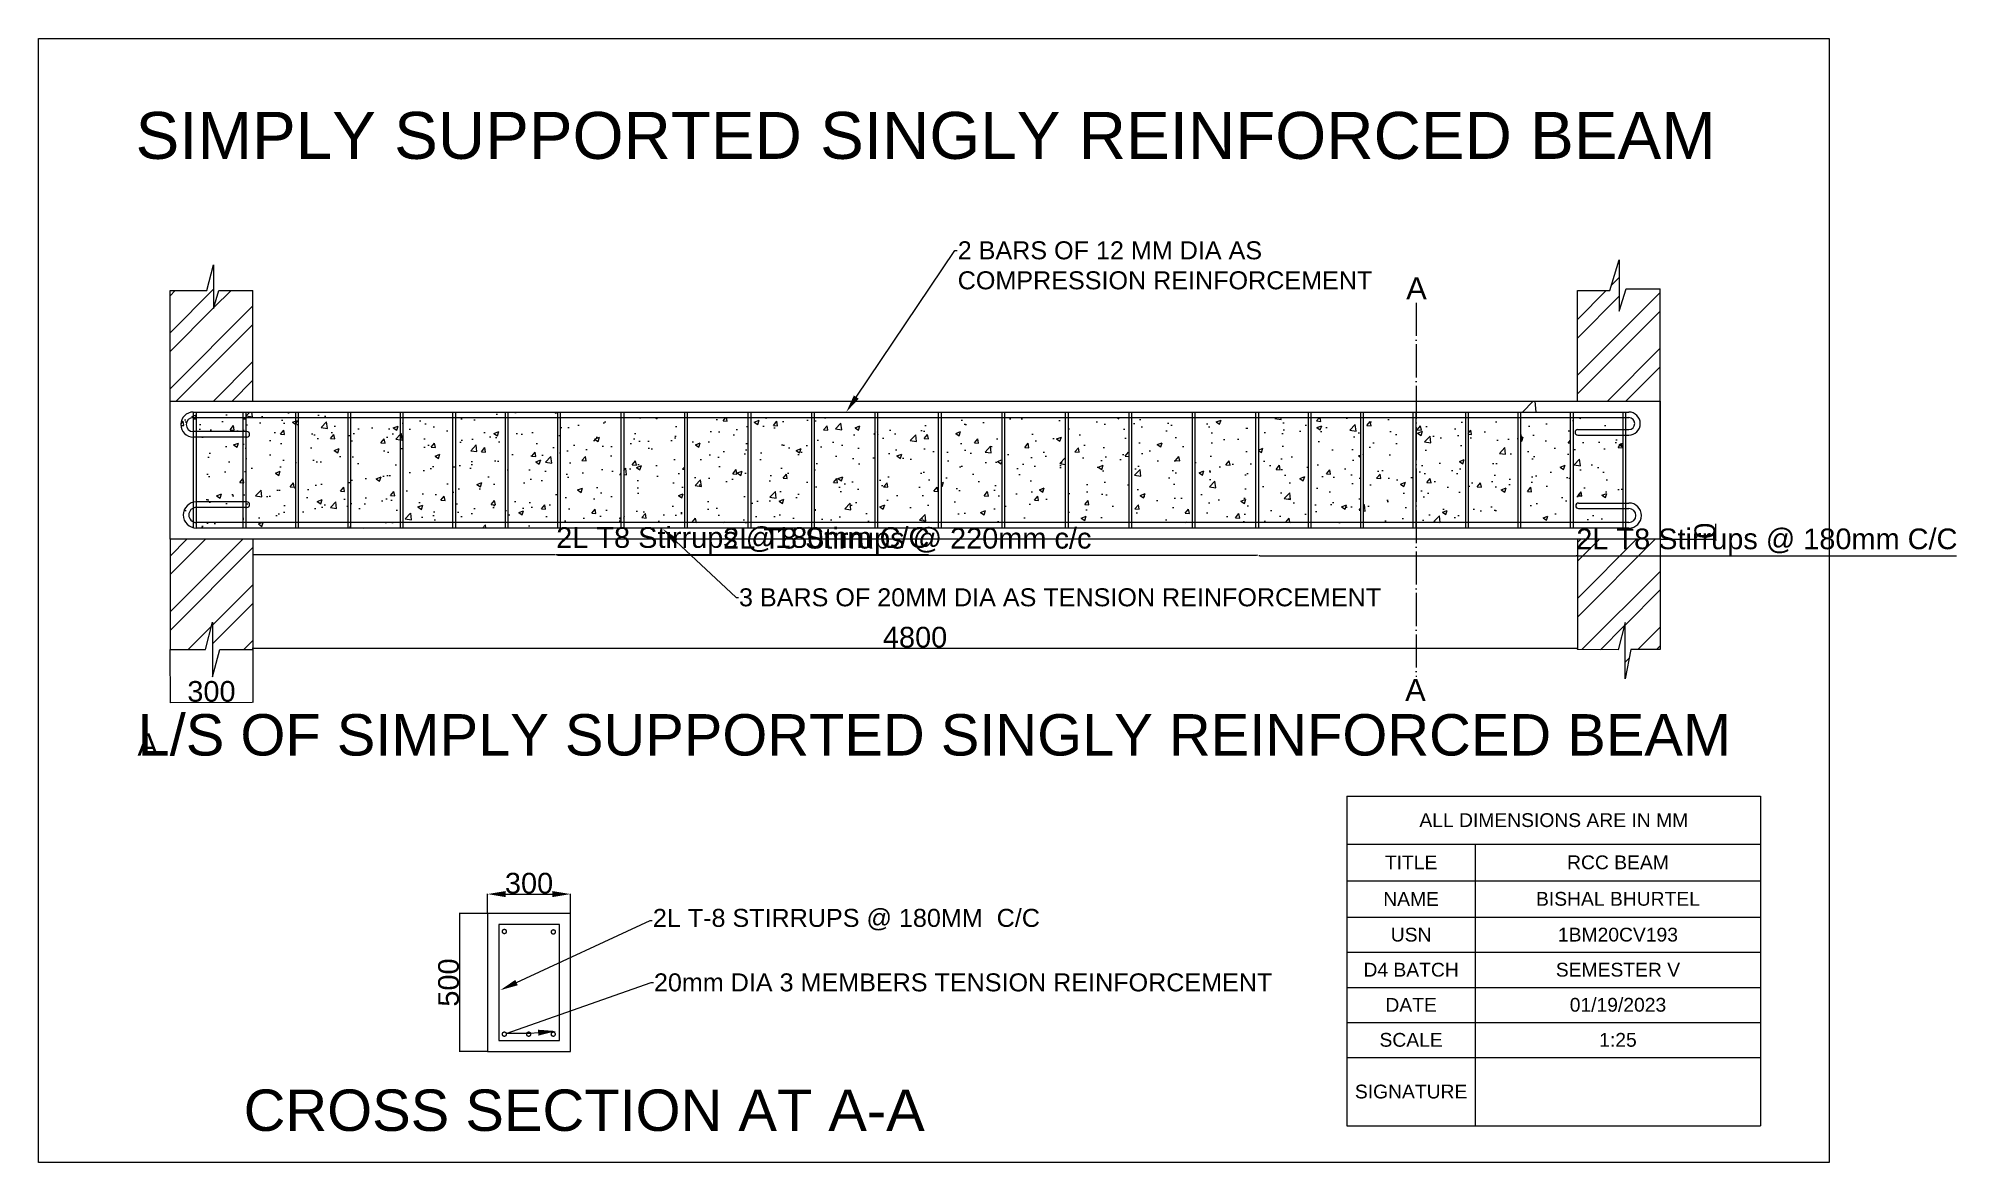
# Model space of a CAD drawing. Header units: inches. Extents: x 448145 to 618619, y -64863 to 148507.
# Drawn here: x 501320 to 508272, y 144343 to 148415 of the extents above; entities that cross this region are included whole.
import ezdxf
from ezdxf import colors
from ezdxf.entities.mleader import LeaderData, LeaderLine
from ezdxf.math import Vec2, Vec3

# ---------------------------------------------------------------- set-up
doc = ezdxf.new("R2010")
doc.units = ezdxf.units.IN
doc.header["$MEASUREMENT"] = 0
doc.linetypes.add('ACAD_ISO04W100', pattern=[30, 24, -3, 0, -3])
for name, color, linetype in [('DIM', 251, 'Continuous'), ('hatches', 100, 'Continuous'), ('lables', 4, 'Continuous'), ('PRINT', 250, 'Continuous')]:
    doc.layers.add(name, color=color, linetype=linetype)
doc.styles.add('Annotative', font='Arial.ttf', dxfattribs={"height": 75})
doc.styles.get("Standard").update_dxf_attribs({"font": 'Arial.ttf', "height": 75})
doc.dimstyles.new('ISO-25', dxfattribs={"dimtxt": 2.5, "dimasz": 2.5, "dimexe": 1.25, "dimexo": 0.625, "dimtad": 1, "dimtxsty": 'Standard', "dimcen": 2.5, "dimadec": 0, "dimazin": 0, "dimtfac": 1, "dimtmove": 0, "dimatfit": 3, "dimfxl": 0, "dimarcsym": 0})
pattern_1 = [(50, (498817.3, 142953.8), (2732.77, -239.1), [285.75, -3143.25]), (355, (498817.3, 142953.8), (-528.65, 2865.85), [228.6, -2514.6]), (100.45, (499045, 142934), (2204.1, 2626.8), [242.85, -2671.35]), (46.184, (498817.3, 143715.8), (4066.2, -630.6), [428.6, -4714.9]), (96.636, (499156, 143663.3), (3561, 3711.4), [364.3, -4007]), (351.184, (498817.3, 143716), (3561, 3711.4), [342.9, -3771.9]), (21, (499198.3, 143525.3), (2274.2, -1534), [285.75, -3143.25]), (326, (499198.3, 143525.3), (927, 2762.8), [228.6, -2514.6]), (71.45, (499387.8, 143397.5), (3201.25, 1228.84), [242.85, -2671.35]), (37.5, (498817.3, 142953.8), (46.33, 1268.33), [0, -2484.12, 0, -2552.7, 0, -2524.12]), (7.5, (498817.3, 142953.8), (1002.3, 1502.7), [0, -1455.42, 0, -2426.97, 0, -962.03]), (327.5, (497967.7, 142953.8), (2033.86, -85.93), [0, -952.5, 0, -2971.8, 0, -3943.35]), (317.5, (497586.7, 142953.8), (2221.94, 381.4), [0, -1238.25, 0, -1973.58, 0, -2800.35])]
pattern_2 = [(50, (498817.3, 142953.81), (182.1847, -15.939), [19.05, -209.55]), (355, (498817.3, 142953.81), (-35.2434, 191.057), [15.24, -167.6406]), (100.4514, (498832.48, 142952.48), (146.9412, 175.1178), [16.19, -178.0902]), (46.1842, (498817.3, 143004.6), (271.079, -42.0423), [28.575, -314.325]), (96.6356, (498839.9, 143001.1), (237.404, 247.426), [24.285, -267.136]), (351.184, (498817.3, 143004.6), (237.404, 247.426), [22.86, -251.46]), (21, (498842.7, 142991.91), (151.6144, -102.2652), [19.05, -209.55]), (326, (498842.7, 142991.91), (61.802, 184.188), [15.24, -167.64]), (71.4514, (498855.33, 142983.39), (213.4164, 81.9228), [16.19, -178.09]), (37.5, (498817.3, 142953.81), (3.0886, 84.55504), [0, -165.608, 0, -170.18, 0, -168.275]), (7.5, (498817.3, 142953.81), (66.8197, 100.1806), [0, -97.028, 0, -161.798, 0, -64.135]), (327.5, (498760.655, 142953.81), (135.5906, -5.72874), [0, -63.5, 0, -198.12, 0, -262.89]), (317.5, (498735.25, 142953.81), (148.1292, 25.4265), [0, -82.55, 0, -131.572, 0, -186.69])]

msp = doc.modelspace()

# ---------------------------------------------------------------- texts
at = {"layer": 'lables'}
for s, p in [('L/S OF SIMPLY SUPPORTED SINGLY REINFORCED BEAM', (501679.674, 145817.334)), ('CROSS SECTION AT A-A', (502064.148, 144457.673))]:
    msp.add_text(s, height=150, dxfattribs=at).set_placement(p)
at = {"layer": 'lables', "insert": (501672.423, 148148.464), "char_height": 170, "attachment_point": 1}
msp.add_mtext_dynamic_manual_height_columns('SIMPLY SUPPORTED SINGLY REINFORCED BEAM', width=5851.87506, gutter_width=12.5, heights=[0], dxfattribs=at)
at = {"layer": 'lables', "linetype": 'ByBlock', "char_height": 80, "attachment_point": 1}
for insert in [(506277.027, 147549.671), (506273.285, 146095.036), (501679.674, 145897.334)]:
    msp.add_mtext_dynamic_manual_height_columns('A', width=338.35176, gutter_width=400, heights=[0], dxfattribs=dict(at, insert=insert))

# ---------------------------------------------------------------- blocks, each defined once
blk = doc.blocks.new('*D396')
at = {"layer": 'Defpoints', "color": 0}
for p in [(503248.3, 145315.5), (502948.3, 145245.1), (503248.3, 145245.1)]:
    blk.add_point(p, dxfattribs=at)
at = {"layer": 'DIM', "color": 0, "lineweight": -2}
for p, q in [((502948.3, 145245.7), (502948.3, 145316.7)), ((503013.5, 145315.5), (503183.1, 145315.5)), ((503248.3, 145245.7), (503248.3, 145316.7))]:
    blk.add_line(p, q, dxfattribs=at)
at = {"layer": 'DIM', "color": 0}
for points in [[(503013.5, 145326.4), (503013.5, 145304.6), (502948.3, 145315.5)], [(503183.1, 145326.4), (503183.1, 145304.6), (503248.3, 145315.5)]]:
    blk.add_solid(points, dxfattribs=at)
at = {"layer": 'DIM', "color": 0, "insert": (503098.3, 145354.4), "char_height": 75, "attachment_point": 5}
blk.add_mtext('300', dxfattribs=at)
blk = doc.blocks.new('*D397')
at = {"layer": 'Defpoints', "color": 0}
for p in [(507197.2, 146601.4), (507197.2, 146601.4), (507398.5, 146601.4)]:
    blk.add_point(p, dxfattribs=at)
at = {"layer": 'DIM', "color": 0, "lineweight": -2}
for p, q in [((507398.5, 146603.9), (507398.5, 146656.6)), ((507197.9, 146601.4), (507399.8, 146601.4)), ((507197.9, 146601.4), (507399.8, 146601.4)), ((507398.5, 146598.9), (507398.5, 146596.4))]:
    blk.add_line(p, q, dxfattribs=at)
at = {"layer": 'DIM', "color": 0}
for points in [[(507398.1, 146603.9), (507399, 146603.9), (507398.5, 146601.4)], [(507398.1, 146598.9), (507399, 146598.9), (507398.5, 146601.4)]]:
    blk.add_solid(points, dxfattribs=at)
at = {"layer": 'DIM', "color": 0, "insert": (507359.6, 146631.5), "char_height": 75, "attachment_point": 5, "rotation": 90}
blk.add_mtext('0', dxfattribs=at)
blk = doc.blocks.new('*D398')
at = {"layer": 'Defpoints', "color": 0}
for p in [(501797.2, 146201.4), (502097.2, 146201.8), (502097.5, 146010.4)]:
    blk.add_point(p, dxfattribs=at)
at = {"layer": 'DIM', "color": 0, "lineweight": -2}
for p, q in [((501797.2, 146200.8), (501797.5, 146008.8)), ((502097.2, 146201.2), (502097.5, 146009.2)), ((501800, 146010), (502095, 146010.4))]:
    blk.add_line(p, q, dxfattribs=at)
at = {"layer": 'DIM', "color": 0}
for points in [[(501800, 146010.4), (501800, 146009.6), (501797.5, 146010)], [(502095, 146010.9), (502095, 146010), (502097.5, 146010.4)]]:
    blk.add_solid(points, dxfattribs=at)
at = {"layer": 'DIM', "color": 0, "insert": (501947.4, 146049.2), "char_height": 75, "attachment_point": 5, "rotation": 0.07829}
blk.add_mtext('300', dxfattribs=at)
blk = doc.blocks.new('*D399')
at = {"layer": 'Defpoints', "color": 0}
for p in [(502097.2, 146201.4), (506897.2, 146206.5), (506897.2, 146201.4)]:
    blk.add_point(p, dxfattribs=at)
at = {"layer": 'DIM', "color": 0, "lineweight": -2}
for p, q in [((502097.2, 146202), (502097.2, 146207.8)), ((502099.7, 146206.5), (506894.7, 146206.5)), ((506897.2, 146202), (506897.2, 146207.8))]:
    blk.add_line(p, q, dxfattribs=at)
at = {"layer": 'DIM', "color": 0}
for points in [[(502099.7, 146207), (502099.7, 146206.1), (502097.2, 146206.5)], [(506894.7, 146207), (506894.7, 146206.1), (506897.2, 146206.5)]]:
    blk.add_solid(points, dxfattribs=at)
at = {"layer": 'DIM', "color": 0, "insert": (504497.2, 146245.5), "char_height": 75, "attachment_point": 5}
blk.add_mtext('4800', dxfattribs=at)
blk = doc.blocks.new('*D392')
at = {"layer": 'Defpoints', "color": 0}
for p in [(502098.6, 146545.8), (503197.2, 146545.8), (503197.2, 146545.8)]:
    blk.add_point(p, dxfattribs=at)
at = {"layer": 'lables', "color": 0, "lineweight": -2}
for p, q in [((502098.6, 146546.5), (502098.6, 146547.1)), ((502101.1, 146545.8), (503194.7, 146545.8)), ((503197.2, 146546.5), (503197.2, 146547.1)), ((503197.2, 146545.8), (504546.1, 146545.8))]:
    blk.add_line(p, q, dxfattribs=at)
at = {"layer": 'lables', "color": 0}
for points in [[(502101.1, 146546.3), (502101.1, 146545.4), (502098.6, 146545.8)], [(503194.7, 146546.3), (503194.7, 146545.4), (503197.2, 146545.8)]]:
    blk.add_solid(points, dxfattribs=at)
at = {"layer": 'lables', "color": 0, "insert": (503872.9, 146595.7), "char_height": 75, "attachment_point": 5}
blk.add_mtext('2L T8 Stirrups @180mm C/C', dxfattribs=at)
blk = doc.blocks.new('*D393')
at = {"layer": 'Defpoints', "color": 0}
for p in [(503200.5, 146544.3), (505737.5, 146544.3), (505737.5, 146543.2)]:
    blk.add_point(p, dxfattribs=at)
at = {"layer": 'lables', "color": 0, "lineweight": -2}
for p, q in [((503200.5, 146543.7), (503200.5, 146542)), ((503203, 146543.2), (505735, 146543.2)), ((505737.5, 146543.7), (505737.5, 146542))]:
    blk.add_line(p, q, dxfattribs=at)
at = {"layer": 'lables', "color": 0}
for points in [[(503203, 146543.6), (503203, 146542.8), (503200.5, 146543.2)], [(505735, 146543.6), (505735, 146542.8), (505737.5, 146543.2)]]:
    blk.add_solid(points, dxfattribs=at)
at = {"layer": 'lables', "color": 0, "insert": (504469, 146593.1), "char_height": 75, "attachment_point": 5}
blk.add_mtext('2L T8 Stirrups @ 220mm c/c', dxfattribs=at)
blk = doc.blocks.new('*D394')
at = {"layer": 'Defpoints', "color": 0}
for p in [(505744.4, 146543.3), (506893.7, 146543.3), (506893.7, 146540.9)]:
    blk.add_point(p, dxfattribs=at)
at = {"layer": 'lables', "color": 0, "lineweight": -2}
for p, q in [((505744.4, 146542.7), (505744.4, 146539.7)), ((505746.9, 146540.9), (506891.2, 146540.9)), ((506893.7, 146542.7), (506893.7, 146539.7)), ((506893.7, 146540.9), (508271.7, 146540.9))]:
    blk.add_line(p, q, dxfattribs=at)
at = {"layer": 'lables', "color": 0}
for points in [[(505746.9, 146541.3), (505746.9, 146540.5), (505744.4, 146540.9)], [(506891.2, 146541.3), (506891.2, 146540.5), (506893.7, 146540.9)]]:
    blk.add_solid(points, dxfattribs=at)
at = {"layer": 'lables', "color": 0, "insert": (507584, 146590.8), "char_height": 75, "attachment_point": 5}
blk.add_mtext('2L T8 Stirrups @ 180mm C/C', dxfattribs=at)
blk = doc.blocks.new('*D400')
at = {"layer": 'Defpoints', "color": 0, "linetype": 'ByBlock'}
for p in [(502948.3, 145245.1), (502846, 144745.1), (502948.3, 144745.1)]:
    blk.add_point(p, dxfattribs=at)
at = {"layer": 'lables', "color": 0, "linetype": 'ByBlock', "lineweight": -2}
for p, q in [((502947.7, 145245.1), (502844.7, 145245.1)), ((502846, 145242.6), (502846, 144747.6)), ((502947.7, 144745.1), (502844.7, 144745.1))]:
    blk.add_line(p, q, dxfattribs=at)
at = {"layer": 'lables', "color": 0, "linetype": 'ByBlock'}
for points in [[(502845.6, 145242.6), (502846.4, 145242.6), (502846, 145245.1)], [(502845.6, 144747.6), (502846.4, 144747.6), (502846, 144745.1)]]:
    blk.add_solid(points, dxfattribs=at)
at = {"layer": 'lables', "color": 0, "linetype": 'ByBlock', "insert": (502807.1, 144995.1), "char_height": 75, "attachment_point": 5, "rotation": 90}
blk.add_mtext('500', dxfattribs=at)
blk = doc.blocks.new('*T395')
at = {"layer": 'PRINT', "color": 0, "linetype": 'ByBlock', "lineweight": -2}
for p, q in [((0, 0), (1499.2, 0)), ((0, 0), (0, -1193.8)), ((1499.2, 0), (1499.2, -1193.8)), ((0, -173.7), (1499.2, -173.7)), ((465.3, -173.7), (465.3, -1193.8)), ((0, -305.9), (1499.2, -305.9)), ((0, -438.1), (1499.2, -438.1)), ((0, -565.1), (1499.2, -565.1)), ((0, -692.2), (1499.2, -692.2)), ((0, -819.2), (1499.2, -819.2)), ((0, -946.2), (1499.2, -946.2)), ((0, -1193.8), (1499.2, -1193.8))]:
    blk.add_line(p, q, dxfattribs=at)
at = {"layer": 'PRINT', "color": 0, "char_height": 50, "attachment_point": 5}
for s, insert, width in [('{\\fArial|b0|i0|c0|p0;\\C256;ALL DIMENSIONS ARE IN MM}', (749.6, -86.9), 1499.03), ('{\\fArial|b0|i0|c0|p34;TITLE}', (232.6, -239.8), 465.134), ('{\\fArial|b0|i0|c0|p34;RCC BEAM}', (982.2, -239.8), 1033.777), ('{\\fArial|b0|i0|c0|p34;NAME}', (232.6, -372), 465.134), ('{\\fArial|b0|i0|c0|p34;BISHAL BHURTEL}', (982.2, -372), 1033.777), ('{\\fArial|b0|i0|c0|p34;1BM20CV193}', (982.2, -501.6), 1033.777), ('{\\fArial|b0|i0|c0|p34;SEMESTER V}', (982.2, -628.7), 1033.777), ('{\\fArial|b0|i0|c0|p34;01/19/2023}', (982.2, -755.7), 1033.777), ('{\\fArial|b0|i0|c0|p34;1:25}', (982.2, -882.7), 1033.777)]:
    blk.add_mtext(s, dxfattribs=dict(at, insert=insert, width=width))
at = {"layer": 'PRINT', "color": 0, "char_height": 50, "width": 465.134, "attachment_point": 5, "style": 'Annotative'}
for s, insert in [('USN', (232.6, -501.6)), ('D4 BATCH', (232.6, -628.7)), ('DATE', (232.6, -755.7)), ('SCALE', (232.6, -882.7)), ('SIGNATURE', (232.6, -1070))]:
    blk.add_mtext(s, dxfattribs=dict(at, insert=insert))

# ---------------------------------------------------------------- dimensions: what is measured, and where the dimension line sits
at = {"layer": 'DIM'}
dim = msp.add_linear_dim(base=(507398.53620612, 146601.393833112), p1=(507197.23576534, 146601.393833112), p2=(507197.23576534, 146601.393833112), angle=90, dimstyle='ISO-25', dxfattribs=at)
dim.commit()
dim.dimension.update_dxf_attribs({"geometry": '*D397', "text_midpoint": (507359.618232041, 146631.47313052)})
dim = msp.add_linear_dim(base=(506897.236, 146206.54), p1=(502097.236, 146201.394), p2=(506897.236, 146201.394), dimstyle='ISO-25', dxfattribs=at)
dim.commit()
dim.dimension.update_dxf_attribs({"geometry": '*D399', "text_midpoint": (504497.236, 146245.458)})
dim = msp.add_aligned_dim(p1=(501797.236, 146201.394), p2=(502097.236, 146201.804), distance=-191.366, dimstyle='ISO-25', dxfattribs=at)
dim.commit()
dim.dimension.update_dxf_attribs({"geometry": '*D398', "text_midpoint": (501947.444, 146049.177)})
dim = msp.add_linear_dim(base=(503248.292, 145315.498), p1=(502948.292, 145245.108), p2=(503248.292, 145245.108), dimstyle='ISO-25', override={"dimtxt": 65.18, "dimasz": 65.18}, dxfattribs=at)
dim.commit()
dim.dimension.update_dxf_attribs({"geometry": '*D396', "text_midpoint": (503098.292, 145354.442)})
at = {"layer": 'lables'}
for base, p1, p2, text, picture, middle in [((503197.168, 146545.834), (502098.605, 146545.834), (503197.168, 146545.834), '2L T8 Stirrups @180mm C/C', '*D392', (503872.888, 146595.675)), ((505737.484, 146543.225), (503200.522, 146544.342), (505737.484, 146544.342), '2L T8 Stirrups @ 220mm c/c', '*D393', (504469.003, 146593.065)), ((506893.679, 146540.911), (505744.358, 146543.334), (506893.679, 146543.334), '2L T8 Stirrups @ 180mm C/C', '*D394', (507583.955, 146590.751))]:
    dim = msp.add_linear_dim(base=base, p1=p1, p2=p2, text=text, dimstyle='ISO-25', override={"dimtxt": 30}, dxfattribs=at)
    dim.commit()
    dim.dimension.update_dxf_attribs({"geometry": picture, "text_midpoint": middle})
at = {"layer": 'lables', "linetype": 'ByBlock'}
dim = msp.add_linear_dim(base=(502845.97, 144745.108), p1=(502948.292, 145245.108), p2=(502948.292, 144745.108), angle=90, dimstyle='ISO-25', dxfattribs=at)
dim.commit()
dim.dimension.update_dxf_attribs({"geometry": '*D400', "text_midpoint": (502807.052, 144995.108)})

# ---------------------------------------------------------------- hatches: boundary and pattern name
at = {"layer": 'hatches'}
h = msp.add_hatch(dxfattribs=at)
h.set_pattern_fill('ANSI32', color=256, scale=15)
h.set_pattern_definition([(45, (498817.3, 142953.81), (-101.0279, 101.0279), []), (45, (498884.65, 142953.81), (-101.0279, 101.0279), [])])
h.paths.add_polyline_path([(502097.236, 147502.102), (501974.5, 147502.102), (501955.366, 147436.87), (501955.366, 147594.326), (501930.994, 147501.394), (501797.236, 147501.394), (501797.236, 147101.394), (502097.236, 147101.394)])
h.paths.add_polyline_path([(502097.236, 146601.394), (501797.236, 146601.394), (501797.236, 146201.394), (501925.451, 146201.394), (501950.962, 146300.125), (501950.962, 146102.605), (501977.319, 146201.804), (502097.236, 146201.804)])
h.paths.add_polyline_path([(507197.236, 147507.958), (507074.143, 147507.958), (507049.148, 147427.154), (507049.148, 147612.269), (507015.331, 147501.394), (506897.236, 147501.394), (506897.236, 147101.394), (507197.236, 147101.394)])
h.paths.add_polyline_path([(507197.236, 146601.394), (506897.236, 146601.394), (506897.236, 146201.394), (507045.596, 146200.264), (507070.084, 146299.081), (507070.084, 146094.859), (507090.804, 146201.394), (507197.236, 146201.394)])
h = msp.add_hatch(dxfattribs=at)
h.set_pattern_fill('AR-CONC', color=256, scale=15)
h.set_pattern_definition(pattern_1)
h.paths.add_polyline_path([(507197.236, 147101.394), (501797.236, 147101.394), (501797.236, 146601.394), (507197.236, 146601.394)])
h.paths.add_polyline_path([(501881.497, 146970.813, -1), (501881.497, 147061.394), (507083.622, 147061.394, -1), (507083.622, 146977.942), (507071.497, 146977.942), (507071.497, 146731.967), (507084.181, 146731.967, -1), (507084.181, 146641.394), (501892.591, 146641.394, -0.8880705), (501881.497, 146734.631)], flags=16)
h.paths.add_polyline_path([(501891.497, 146990.813), (501881.497, 146990.813, -1), (501881.497, 147041.394), (507083.622, 147041.394, -1), (507083.622, 146997.942), (507061.497, 146997.942), (507061.497, 146711.967), (507084.181, 146711.967, -1), (507084.181, 146661.394), (501892.591, 146661.394, -0.98014722), (501891.497, 146715.929)], flags=0)
h.paths.add_polyline_path([(502061.497, 146970.813), (502071.497, 146970.813), (502071.497, 146735.951), (502075.636, 146735.951, -1), (502075.636, 146715.951), (502071.497, 146715.951), (502071.497, 146661.394), (502061.497, 146661.394)], flags=0)
h = msp.add_hatch(dxfattribs=at)
h.set_pattern_fill('AR-CONC', color=256, scale=15)
h.set_pattern_definition(pattern_1)
h.paths.add_polyline_path([(507197.236, 147101.394), (501797.236, 147101.394), (501797.236, 146601.394), (507197.236, 146601.394)])
h.paths.add_polyline_path([(501881.497, 146970.813, -1), (501881.497, 147061.394), (507083.622, 147061.394, -1), (507083.622, 146977.942), (507071.497, 146977.942), (507071.497, 146731.967), (507084.181, 146731.967, -1), (507084.181, 146641.394), (501892.591, 146641.394, -0.8880705), (501881.497, 146734.631)], flags=16)
h.paths.add_polyline_path([(501891.497, 146990.813), (501881.497, 146990.813, -1), (501881.497, 147041.394), (507083.622, 147041.394, -1), (507083.622, 146997.942), (507061.497, 146997.942), (507061.497, 146711.967), (507084.181, 146711.967, -1), (507084.181, 146661.394), (501892.591, 146661.394, -0.98014722), (501891.497, 146715.929)], flags=0)
h.paths.add_polyline_path([(502071.497, 146970.813), (502071.497, 146735.951), (502075.636, 146735.951, -1), (502075.636, 146715.951), (502071.497, 146715.951), (502071.497, 146661.394), (502061.497, 146661.394), (502061.497, 146970.813)], flags=0)
h.paths.add_polyline_path([(507061.497, 147041.394), (506881.497, 147041.394), (506881.497, 146661.394), (507061.497, 146661.394), (507061.497, 146711.967), (506901.246, 146711.967, -1), (506901.246, 146731.967), (507061.497, 146731.967), (507061.497, 146977.942), (506899.09, 146977.942, -1), (506899.09, 146997.942), (507061.497, 146997.942)], flags=0)
h = msp.add_hatch(dxfattribs=at)
h.set_pattern_fill('AR-CONC', color=256)
h.set_pattern_definition(pattern_2)
h.paths.add_polyline_path([(502061.497, 146970.813), (501891.497, 146970.813), (501891.497, 146735.951), (502061.497, 146735.951)], flags=16)
h.paths.add_polyline_path([(502251.497, 147041.394), (502071.497, 147041.394), (502071.497, 146990.813), (502075.636, 146990.813, -1), (502075.636, 146970.813), (502071.497, 146970.813), (502071.497, 146735.951), (502075.636, 146735.951, -1), (502075.636, 146715.951), (502071.497, 146715.951), (502071.497, 146661.394), (502075.636, 146661.394), (502251.497, 146661.394)], flags=16)
h.paths.add_polyline_path([(502441.497, 147041.394), (502261.497, 147041.394), (502261.497, 146661.394), (502441.497, 146661.394)], flags=16)
h.paths.add_polyline_path([(502631.497, 147041.394), (502451.497, 147041.394), (502451.497, 146661.394), (502631.497, 146661.394)], flags=16)
h.paths.add_polyline_path([(502821.497, 147041.394), (502641.497, 147041.394), (502641.497, 146661.394), (502821.497, 146661.394)], flags=16)
h.paths.add_polyline_path([(503011.497, 147041.394), (502831.497, 147041.394), (502831.497, 146661.394), (503011.497, 146661.394)], flags=16)
h.paths.add_polyline_path([(503201.497, 147041.394), (503021.497, 147041.394), (503021.497, 146661.394), (503201.497, 146661.394)], flags=16)
h.paths.add_polyline_path([(503431.497, 147041.394), (503211.497, 147041.394), (503211.497, 146661.394), (503431.497, 146661.394)])
h.paths.add_polyline_path([(503661.497, 147041.394), (503441.497, 147041.394), (503441.497, 146661.394), (503661.497, 146661.394)])
h.paths.add_polyline_path([(503891.497, 147041.394), (503671.497, 147041.394), (503671.497, 146661.394), (503891.497, 146661.394)])
h.paths.add_polyline_path([(504121.497, 147041.394), (503901.497, 147041.394), (503901.497, 146661.394), (504121.497, 146661.394)])
h.paths.add_polyline_path([(502061.497, 147041.394), (501891.497, 147041.394), (501891.497, 146990.813), (502061.497, 146990.813)], flags=16)
h.paths.add_polyline_path([(501891.497, 146970.813), (501881.497, 146970.813, -1), (501881.497, 147061.394), (503211.497, 147061.394), (503211.497, 146641.394), (501892.591, 146641.394, -0.98849944), (501891.497, 146735.938)])
h = msp.add_hatch(dxfattribs=at)
h.set_pattern_fill('AR-CONC', color=256)
h.set_pattern_definition(pattern_2)
h.paths.add_polyline_path([(502061.497, 146970.813), (501891.497, 146970.813), (501891.497, 146735.951), (502061.497, 146735.951)])
h.paths.add_polyline_path([(502251.497, 147041.394), (502071.497, 147041.394), (502071.497, 146990.813), (502075.636, 146990.813, -1), (502075.636, 146970.813), (502071.497, 146970.813), (502071.497, 146735.951), (502075.636, 146735.951, -1), (502075.636, 146715.951), (502071.497, 146715.951), (502071.497, 146661.394), (502075.636, 146661.394), (502251.497, 146661.394)])
h.paths.add_polyline_path([(502441.497, 147041.394), (502261.497, 147041.394), (502261.497, 146661.394), (502441.497, 146661.394)])
h.paths.add_polyline_path([(502631.497, 147041.394), (502451.497, 147041.394), (502451.497, 146661.394), (502631.497, 146661.394)])
h.paths.add_polyline_path([(502821.497, 147041.394), (502641.497, 147041.394), (502641.497, 146661.394), (502821.497, 146661.394)])
h.paths.add_polyline_path([(503011.497, 147041.394), (502831.497, 147041.394), (502831.497, 146661.394), (503011.497, 146661.394)])
h.paths.add_polyline_path([(503201.497, 147041.394), (503021.497, 147041.394), (503021.497, 146661.394), (503201.497, 146661.394)])
h.paths.add_polyline_path([(502061.497, 147041.394), (501891.497, 147041.394), (501891.497, 146990.813), (502061.497, 146990.813)])
h = msp.add_hatch(dxfattribs=at)
h.set_pattern_fill('AR-CONC', color=256)
h.set_pattern_definition(pattern_2)
h.paths.add_polyline_path([(504581.497, 147041.394), (504361.497, 147041.394), (504361.497, 146661.394), (504581.497, 146661.394)])
h.paths.add_polyline_path([(504351.497, 147041.394), (504131.497, 147041.394), (504131.497, 146661.394), (504351.497, 146661.394)])
h.paths.add_polyline_path([(504811.497, 147041.394), (504591.497, 147041.394), (504591.497, 146661.394), (504811.497, 146661.394)])
h.paths.add_polyline_path([(505041.497, 147041.394), (504821.497, 147041.394), (504821.497, 146661.394), (505041.497, 146661.394)])
h.paths.add_polyline_path([(505271.497, 147041.394), (505051.497, 147041.394), (505051.497, 146661.394), (505271.497, 146661.394)])
h.paths.add_polyline_path([(505501.497, 147041.394), (505281.497, 147041.394), (505281.497, 146661.394), (505501.497, 146661.394)])
h.paths.add_polyline_path([(505731.497, 147041.394), (505511.497, 147041.394), (505511.497, 146661.394), (505731.497, 146661.394)])
h.paths.add_polyline_path([(506871.497, 147041.394), (506691.497, 147041.394), (506691.497, 146661.394), (506871.497, 146661.394)])
h.paths.add_polyline_path([(507061.497, 146977.942), (506899.09, 146977.942, -1), (506899.09, 146997.942), (507061.497, 146997.942), (507061.497, 147041.394), (506881.497, 147041.394), (506881.497, 146661.394), (507061.497, 146661.394), (507061.497, 146711.967), (506901.246, 146711.967, -1), (506901.246, 146731.967), (507061.497, 146731.967)])
h.paths.add_polyline_path([(506681.497, 147041.394), (506501.497, 147041.394), (506501.497, 146661.394), (506681.497, 146661.394)])
h.paths.add_polyline_path([(506491.497, 147041.394), (506311.497, 147041.394), (506311.497, 146661.394), (506491.497, 146661.394)])
h.paths.add_polyline_path([(506301.497, 147041.394), (506121.497, 147041.394), (506121.497, 146661.394), (506301.497, 146661.394)])
h.paths.add_polyline_path([(506111.497, 147041.394), (505931.497, 147041.394), (505931.497, 146661.394), (506111.497, 146661.394)])
h.paths.add_polyline_path([(505921.497, 147041.394), (505741.497, 147041.394), (505741.497, 146661.394), (505921.497, 146661.394)])

# ---------------------------------------------------------------- linework, layer by layer
for p, q in [((501930.994, 147501.394), (501955.366, 147594.326)), ((501955.366, 147594.326), (501955.366, 147436.87)), ((507015.331, 147501.394), (507049.148, 147612.269)), ((507049.148, 147612.269), (507049.148, 147427.154)), ((501797.236, 147101.394), (501797.236, 147501.394)), ((501797.236, 147501.394), (501930.994, 147501.394)), ((501955.366, 147436.87), (501974.5, 147502.102)), ((501974.5, 147502.102), (502097.236, 147502.102)), ((502097.236, 147101.394), (502097.236, 147501.394)), ((506897.236, 147101.394), (506897.236, 147501.394)), ((506897.236, 147501.394), (507015.331, 147501.394)), ((507049.148, 147427.154), (507074.143, 147507.958)), ((507074.143, 147507.958), (507197.236, 147507.958)), ((507197.236, 146601.394), (507197.236, 147507.958)), ((501881.497, 147061.394), (507083.622, 147061.394)), ((501881.497, 147061.394), (501881.497, 146642.714)), ((501881.497, 147041.394), (507083.622, 147041.394)), ((501891.497, 147061.394), (501891.497, 146642.714)), ((502061.497, 147061.394), (502061.497, 146642.714)), ((502071.497, 147061.394), (502071.497, 146642.714)), ((502251.497, 147061.394), (502251.497, 146642.714)), ((502261.497, 147061.394), (502261.497, 146642.714)), ((502441.497, 147061.394), (502441.497, 146642.714)), ((502451.497, 147061.394), (502451.497, 146642.714)), ((502631.497, 147061.394), (502631.497, 146642.714)), ((502641.497, 147061.394), (502641.497, 146642.714)), ((502821.497, 147061.394), (502821.497, 146642.714)), ((502831.497, 147061.394), (502831.497, 146642.714)), ((503011.497, 147061.394), (503011.497, 146642.714)), ((503021.497, 147061.394), (503021.497, 146642.714)), ((503201.497, 147061.394), (503201.497, 146642.714)), ((503211.497, 147061.394), (503211.497, 146642.714)), ((503431.497, 147061.394), (503431.497, 146642.714)), ((503441.497, 147061.394), (503441.497, 146642.714)), ((503661.497, 147061.394), (503661.497, 146642.714)), ((503671.497, 147061.394), (503671.497, 146642.714)), ((503891.497, 147061.394), (503891.497, 146642.714)), ((503901.497, 147061.394), (503901.497, 146642.714)), ((504121.497, 147061.394), (504121.497, 146642.714)), ((504131.497, 147061.394), (504131.497, 146642.714)), ((504351.497, 147061.394), (504351.497, 146642.714)), ((504361.497, 147061.394), (504361.497, 146642.714)), ((504581.497, 147061.394), (504581.497, 146642.714)), ((504591.497, 147061.394), (504591.497, 146642.714)), ((504811.497, 147061.394), (504811.497, 146642.714)), ((504821.497, 147061.394), (504821.497, 146642.714)), ((505041.497, 147061.394), (505041.497, 146642.714)), ((505051.497, 147061.394), (505051.497, 146642.714)), ((505271.497, 147061.394), (505271.497, 146642.714)), ((505281.497, 147061.394), (505281.497, 146642.714)), ((505501.497, 147061.394), (505501.497, 146642.714)), ((505511.497, 147061.394), (505511.497, 146642.714)), ((505731.497, 147061.394), (505731.497, 146642.714)), ((505741.497, 147061.394), (505741.497, 146642.714)), ((505921.497, 147061.394), (505921.497, 146642.714)), ((505931.497, 147061.394), (505931.497, 146642.714)), ((506111.497, 147061.394), (506111.497, 146642.714)), ((506121.497, 147061.394), (506121.497, 146642.714)), ((506301.497, 147061.394), (506301.497, 146642.714)), ((506311.497, 147061.394), (506311.497, 146642.714)), ((506491.497, 147061.394), (506491.497, 146642.714)), ((506501.497, 147061.394), (506501.497, 146642.714)), ((506681.497, 147061.394), (506681.497, 146642.714)), ((506691.497, 147061.394), (506691.497, 146642.714)), ((506871.497, 147061.394), (506871.497, 146642.714)), ((506881.497, 147061.394), (506881.497, 146642.714)), ((507061.497, 147061.394), (507061.497, 146642.714)), ((507071.497, 147061.394), (507071.497, 146642.714)), ((502075.636, 146990.813), (501881.497, 146990.813)), ((502075.636, 146970.813), (501881.497, 146970.813)), ((506899.09, 146997.942), (507083.622, 146997.942)), ((506899.09, 146977.942), (507083.622, 146977.942)), ((502075.636, 146735.951), (501892.591, 146735.951)), ((502075.636, 146715.951), (501892.591, 146715.951)), ((502075.636, 146715.951), (501892.591, 146715.951)), ((506901.246, 146731.967), (507084.181, 146731.967)), ((506901.246, 146711.967), (507084.181, 146711.967)), ((507084.181, 146661.394), (501892.591, 146661.394)), ((502075.636, 146661.394), (501892.591, 146661.394)), ((507084.181, 146641.394), (501892.591, 146641.394)), ((501797.236, 146601.394), (501797.236, 146201.394)), ((502097.236, 146601.394), (502097.236, 146201.394)), ((506897.236, 146601.394), (506897.236, 146201.394)), ((507197.236, 146601.394), (507197.236, 146201.394)), ((501925.451, 146201.394), (501950.962, 146300.125)), ((501950.962, 146300.125), (501950.962, 146102.605)), ((507070.084, 146299.081), (507045.596, 146200.264)), ((507070.084, 146094.859), (507070.084, 146299.081)), ((501797.236, 146201.394), (501925.451, 146201.394)), ((501950.962, 146102.605), (501977.319, 146201.804)), ((501977.319, 146201.804), (502097.236, 146201.804)), ((507045.596, 146200.264), (506897.236, 146201.394)), ((507090.804, 146201.394), (507070.084, 146094.859)), ((507197.236, 146201.394), (507090.804, 146201.394))]:
    msp.add_line(p, q)
for points in [[(501797.236, 147101.394), (507197.236, 147101.394), (507197.236, 146601.394), (501797.236, 146601.394)], [(503248.292, 145245.108), (502948.292, 145245.108), (502948.292, 144745.108), (503248.292, 144745.108)], [(503208.292, 145205.108), (502988.292, 145205.108), (502988.292, 144785.108), (503208.292, 144785.108)]]:
    msp.add_lwpolyline(points, close=True)
at = {"const_width": 5}
for points in [[(503001.375, 145180.044, 1), (503016.375, 145180.044, 1)], [(503178.955, 145178.546, 1), (503193.955, 145178.546, 1)], [(503001.375, 144808.125, 1), (503016.375, 144808.125, 1)], [(503089.55, 144808.125, 1), (503104.55, 144808.125, 1)], [(503178.528, 144808.125, 1), (503193.528, 144808.125, 1)]]:
    msp.add_lwpolyline(points, format="xyb", close=True, dxfattribs=at)
for centre, radius, start, end in [((501881.497, 147016.103), 45.291, 90, 270), ((501881.497, 147016.103), 25.291, 90, 270), ((507083.622, 147019.668), 41.726, 270, 90), ((507083.622, 147019.668), 21.726, 270, 90), ((502075.636, 146980.813), 10, 270, 90), ((506899.09, 146987.942), 10, 90, 270), ((501892.591, 146688.672), 47.279, 90, 270), ((501892.591, 146688.672), 27.279, 90, 270), ((502075.636, 146725.951), 10, 270, 90), ((506901.246, 146721.967), 10, 90, 270), ((507084.181, 146686.68), 45.286, 270, 90), ((507084.181, 146686.68), 25.286, 270, 90)]:
    msp.add_arc(centre, radius, start, end)
at = {"layer": 'lables', "linetype": 'ACAD_ISO04W100', "ltscale": 5}
msp.add_line((506313.66, 147457.016), (506313.66, 146101.859), dxfattribs=at)
at = {"layer": 'lables', "linetype": 'ByBlock'}
msp.add_lwpolyline([(501320.195, 148414.896), (507809.892, 148414.896), (507809.892, 144342.858), (501320.195, 144342.858)], close=True, dxfattribs=at)

# ---------------------------------------------------------------- block references
msp.add_blockref('*T395', (506062.23, 145669.91))

msp.set_redraw_order([(e.dxf.handle, doc.entitydb.next_handle()) for e in msp.query("TEXT MTEXT ATTDEF DIMENSION ARC_DIMENSION")])  # texts and dimensions are drawn at this point

# ---------------------------------------------------------------- leaders
at = {"layer": 'lables'}
ml = msp.add_multileader_mtext('Standard', dxfattribs=at)
ml.set_content('2 BARS OF 12 MM DIA AS COMPRESSION REINFORCEMENT', color=256)
ml.set_leader_properties()
ml.build(insert=Vec2(0, 0))
ml.multileader.update_dxf_attribs({"arrow_head_size": 65.18})
ctx = ml.context
ctx.base_point, ctx.char_height, ctx.arrow_head_size, ctx.plane_origin = Vec3(504649.829, 147646.713), 65.18, 65.18, Vec3(504247.874, 147061.558)
notes = []
notes.append((ctx, [(0, (1, 1, 0), (504641.829, 147646.713), (1, 0), 8, [(0, [(504247.874, 147061.558)], 0, [])])]))
ctx.mtext.insert, ctx.mtext.width, ctx.mtext.flow_direction = Vec3(504651.829, 147679.881), 1500.52625, 5
ml = msp.add_multileader_mtext('Standard', dxfattribs=at)
ml.set_content('3 BARS OF 20MM DIA AS TENSION REINFORCEMENT', color=256)
ml.set_leader_properties()
ml.build(insert=Vec2(0, 0))
ml.multileader.update_dxf_attribs({"arrow_head_size": 65.18})
ctx = ml.context
ctx.base_point, ctx.char_height, ctx.arrow_head_size, ctx.plane_origin = Vec3(503857.151, 146389.891), 65.18, 65.18, Vec3(503582.98, 146638.319)
notes.append((ctx, [(0, (1, 1, 0), (503849.151, 146389.891), (1, 0), 8, [(0, [(503582.98, 146638.319)], 0, [])])]))
ctx.mtext.insert, ctx.mtext.width, ctx.mtext.flow_direction = Vec3(503859.151, 146423.059), 2381.92418, 5
ml = msp.add_multileader_mtext('Standard', dxfattribs=at)
ml.set_content('2L T-8 STIRRUPS @ 180MM  C/C', color=256)
ml.set_leader_properties()
ml.build(insert=Vec2(0, 0))
ml.multileader.update_dxf_attribs({"arrow_head_size": 65.18})
ctx = ml.context
ctx.base_point, ctx.char_height, ctx.arrow_head_size, ctx.plane_origin = Vec3(503545.052, 145219.694), 65.18, 65.18, Vec3(502993.793, 144967.41)
notes.append((ctx, [(0, (1, 1, 0), (503537.052, 145219.694), (1, 0), 8, [(0, [(502993.793, 144967.41)], 0, [])])]))
ctx.mtext.insert, ctx.mtext.flow_direction = Vec3(503547.052, 145261.866), 5
ml = msp.add_multileader_mtext('Standard', dxfattribs=at)
ml.set_content('20mm DIA 3 MEMBERS TENSION REINFORCEMENT', color=256)
ml.set_leader_properties()
ml.build(insert=Vec2(0, 0))
ml.multileader.update_dxf_attribs({"arrow_head_size": 65.18})
ctx = ml.context
ctx.base_point, ctx.char_height, ctx.arrow_head_size, ctx.plane_origin = Vec3(503548.931, 144995.128), 65.18, 65.18, Vec3(503196.331, 144819.36)
notes.append((ctx, [(0, (1, 1, 0), (503540.931, 144995.128), (1, 0), 8, [(2, [(503196.331, 144819.36), (503103.961, 144811.036), (503015.951, 144810.612)], 0, [])])]))
ctx.mtext.insert, ctx.mtext.flow_direction = Vec3(503550.931, 145028.296), 5
for ctx, leaders in notes:
    for number, flags, end, landing, length, lines in leaders:
        leader = LeaderData()
        leader.index, (leader.has_last_leader_line, leader.has_dogleg_vector, leader.attachment_direction) = number, flags
        leader.last_leader_point, leader.dogleg_vector, leader.dogleg_length = Vec3(end), Vec3(landing), length
        for number, points, colour, breaks in lines:
            line = LeaderLine()
            line.index, line.vertices, line.color, line.breaks = number, Vec3.list(points), colors.encode_raw_color(colour), breaks
            leader.lines.append(line)
        ctx.leaders.append(leader)

doc.saveas('drawing.dxf')
